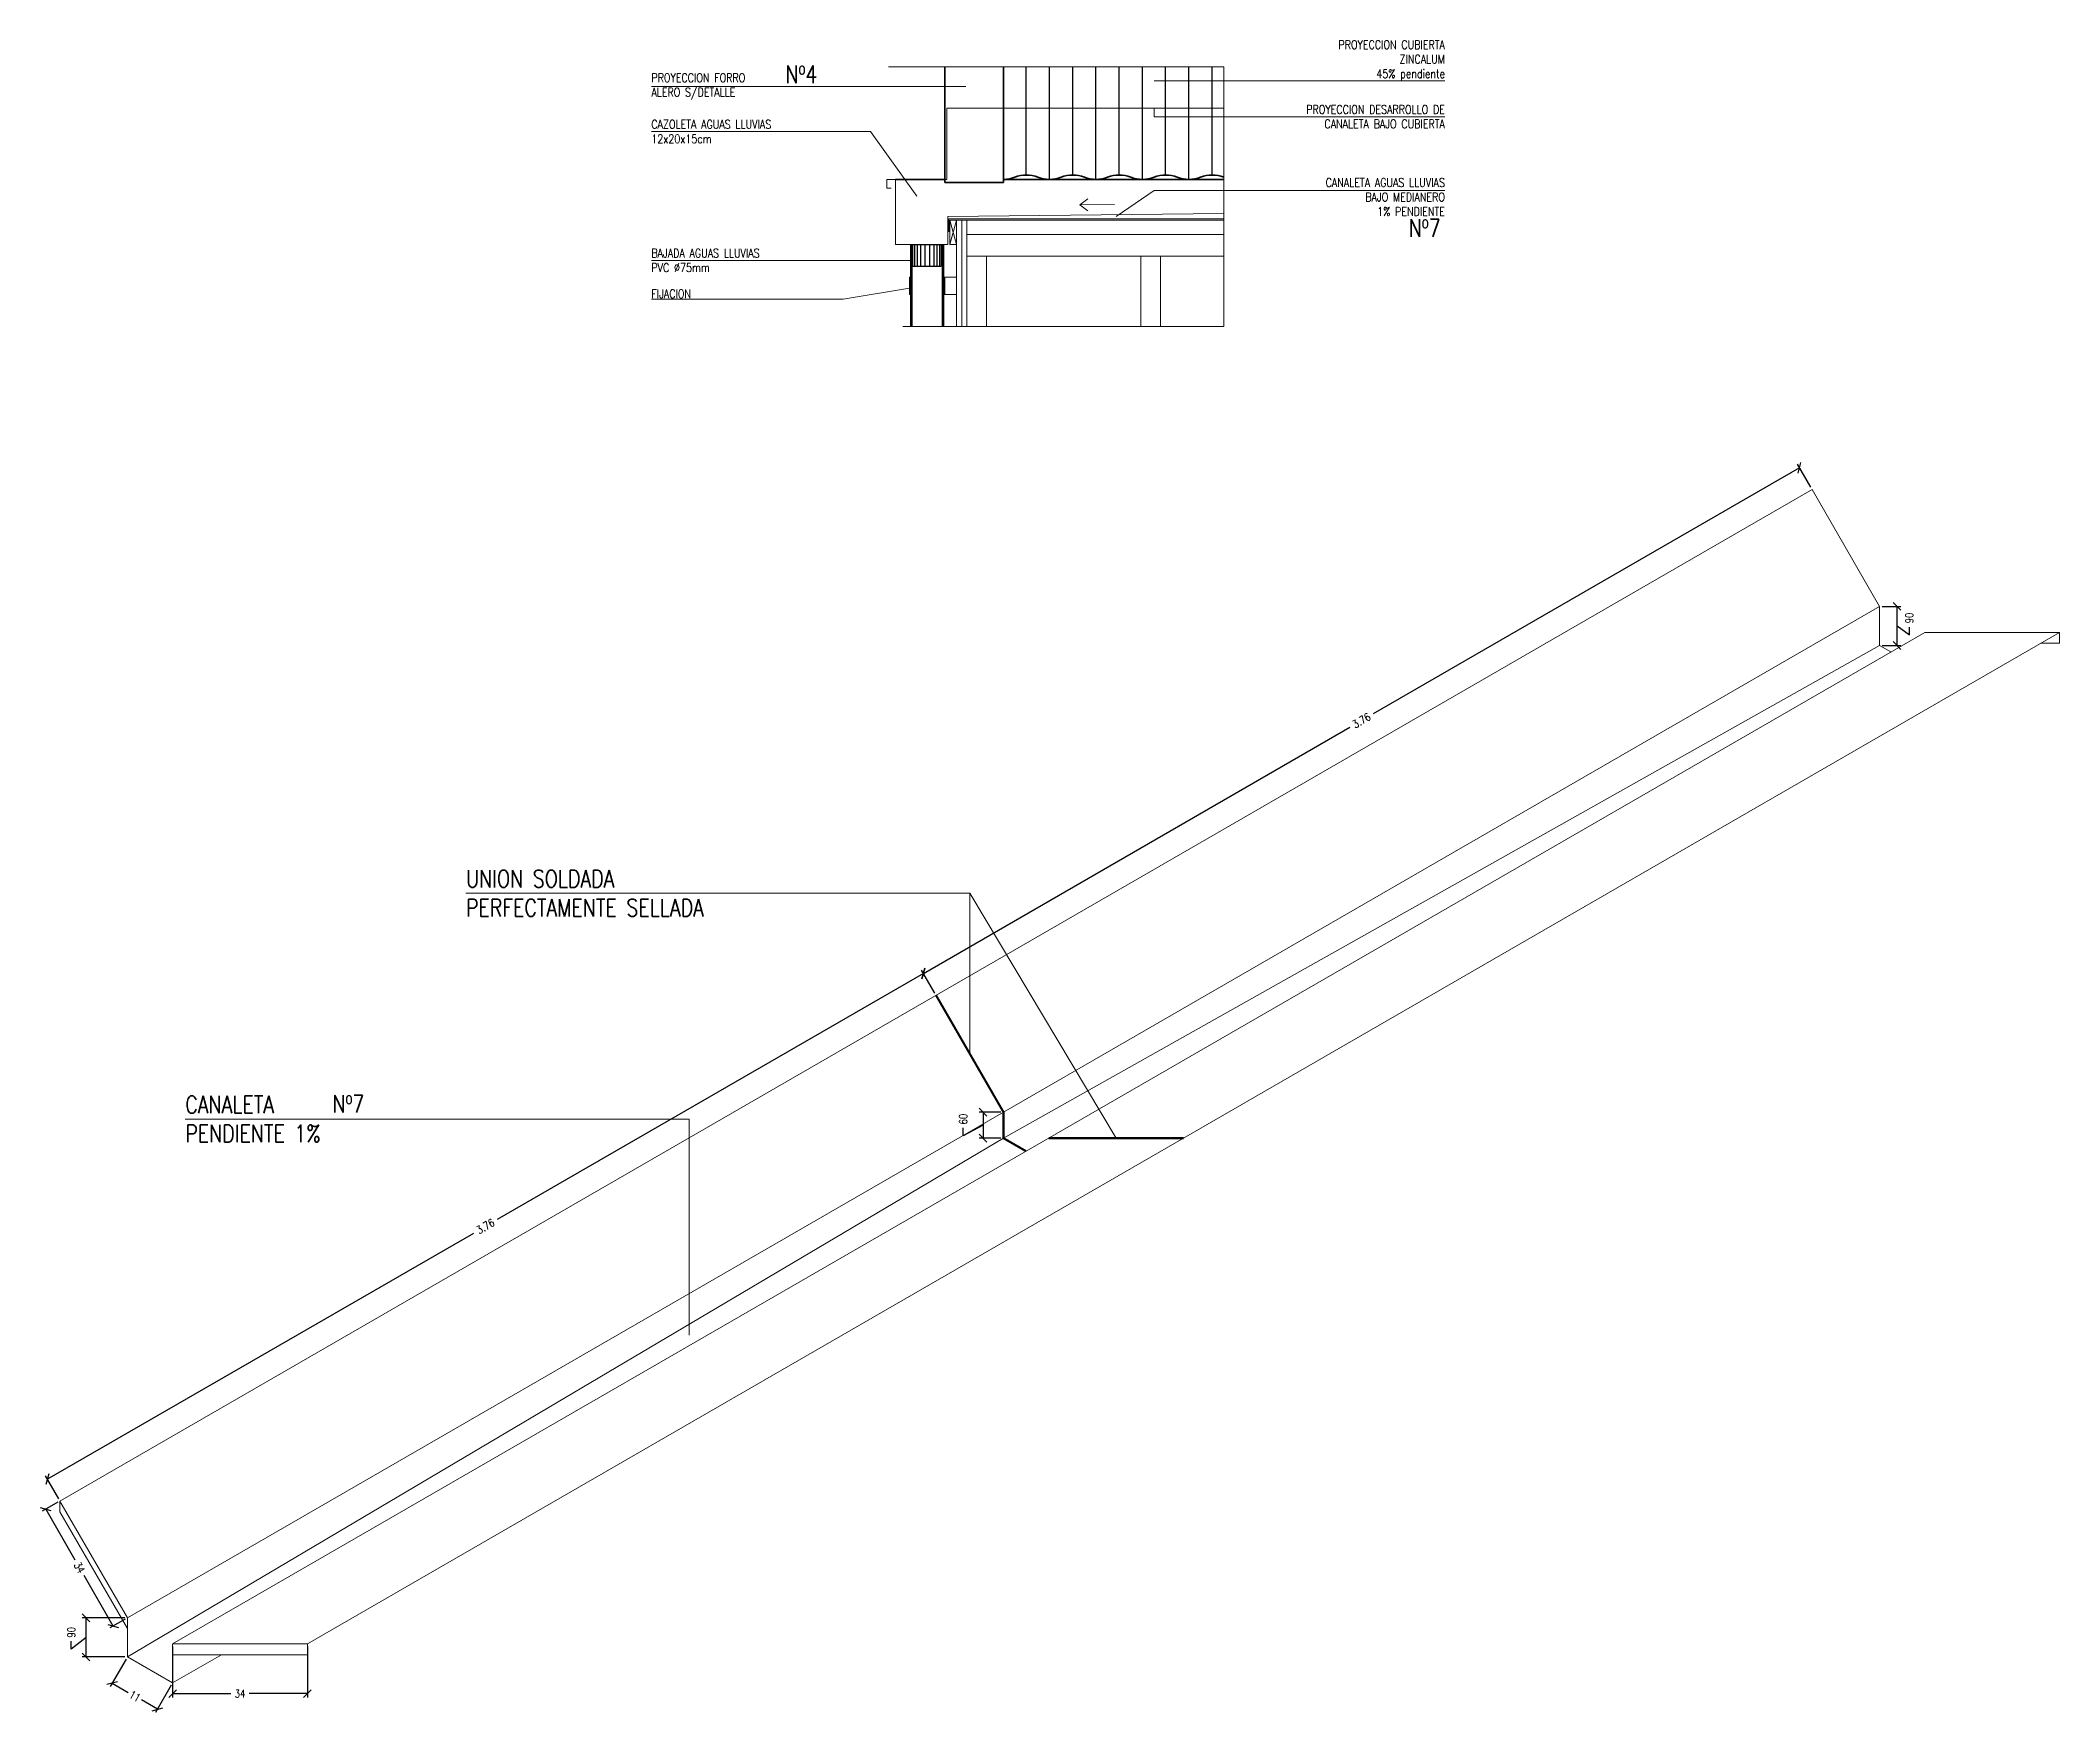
# Model space of a CAD drawing. Header units: metres. Extents: x -2 to 690, y -116 to 73.
# Drawn here: x 504.022 to 508.667, y -8.087 to -4.24 of the extents above; entities that cross this region are included whole.
import ezdxf

# ---------------------------------------------------------------- set-up
doc = ezdxf.new("R2010")
doc.units = ezdxf.units.M
doc.header["$LTSCALE"] = 5
doc.header["$MEASUREMENT"] = 0
doc.linetypes.add('HIDDEN', pattern=[0.375, 0.25, -0.125])
doc.layers.get('0').update_dxf_attribs({"color": 30})
doc.layers.get('DEFPOINTS').update_dxf_attribs({"color": 210})
for name, color, linetype, lineweight in [('A-ANNO-DIMS', 3, 'Continuous', 18), ('A-ANNO-SYMB', 3, 'Continuous', 18), ('A-ANNO-TEXT', 3, 'Continuous', 18), ('A-ELEV-IDEN', 3, 'Continuous', 18), ('A-ELEV-MBE1', 7, 'Continuous', 35), ('A-ELEV-MBE2', 4, 'Continuous', 25)]:
    doc.layers.add(name, color=color, linetype=linetype, lineweight=lineweight)
doc.styles.add('E-ROMANS', font='romans.shx', dxfattribs={"width": 0.8})
doc.dimstyles.new('E-0010_TICK_18', dxfattribs={"dimscale": 0.001, "dimtxt": 18, "dimasz": 18, "dimexe": 9, "dimexo": 6, "dimgap": 9, "dimtad": 0, "dimdec": 0, "dimlfac": 1000, "dimzin": 0, "dimdsep": 46, "dimtxsty": 'E-ROMANS', "dimblk": 'OBLIQUE', "dimcen": 9, "dimclrd": 256, "dimclre": 256, "dimclrt": 256, "dimadec": 0, "dimazin": 0, "dimtfac": 1, "dimtdec": 0, "dimtmove": 1, "dimatfit": 3, "dimldrblk": 'OPEN90', "dimfxl": 1, "dimtfill": 1, "dimtolj": 1, "dimtzin": 0, "dimarcsym": 0})

msp = doc.modelspace()

# ---------------------------------------------------------------- texts
at = {"layer": 'A-ANNO-TEXT', "style": 'E-ROMANS'}
for s, insert, char_height, attachment_point in [('\\A1;PROYECCION CUBIERTA\\PZINCALUM\\P45% pendiente', (507.2527, -4.3337), 0.02, 9), ('PROYECCION FORRO \\PALERO S/DETALLE', (505.4276, -4.3463), 0.02, 4), ('Nº4', (505.7727, -4.2985), 0.04, 2), ('\\A1;PROYECCION DESARROLLO DE\\PCANALETA BAJO CUBIERTA', (507.2527, -4.4159), 0.02, 6), ('\\A1;CAZOLETA AGUAS LLUVIAS\\P12x20x15cm', (505.4276, -4.4501), 0.02, 4), ('\\A1;CANALETA AGUAS LLUVIAS\\PBAJO MEDIANERO\\P1% PENDIENTE', (507.2527, -4.6008), 0.02, 6), ('Nº7', (507.2061, -4.652), 0.04, 2), ('BAJADA AGUAS LLUVIAS\\PPVC %%C75mm', (505.4276, -4.7464), 0.02, 4), ('FIJACION', (505.4276, -4.8335), 0.02, 7), ('UNION SOLDADA\\PPERFECTAMENTE SELLADA', (505.0012, -6.2022), 0.04, 4)]:
    msp.add_mtext(s, dxfattribs=dict(at, insert=insert, char_height=char_height, attachment_point=attachment_point))

# ---------------------------------------------------------------- blocks, each defined once
blk = doc.blocks.new('_Oblique')
at = {"color": 0, "linetype": 'ByBlock', "lineweight": -2}
blk.add_line((-0.5, -0.5), (0.5, 0.5), dxfattribs=at)
blk = doc.blocks.new('*D1005')
at = {"layer": 'A-ANNO-DIMS', "lineweight": -2, "transparency": 16777216}
for p, q in [((506.0533, -6.3867), (505.0726, -6.9529)), ((506.0794, -6.4319), (506.0488, -6.3789)), ((504.0383, -7.5501), (505.019, -6.9839)), ((504.0644, -7.5952), (504.0338, -7.5423))]:
    blk.add_line(p, q, dxfattribs=at)
at = {"layer": 'DEFPOINTS', "color": 0, "transparency": 16777216}
for p in [(506.0533, -6.3867), (506.0824, -6.4371), (504.0674, -7.6004)]:
    blk.add_point(p, dxfattribs=at)
at = {"layer": 'A-ANNO-DIMS', "lineweight": -2, "transparency": 16777216, "xscale": 0.018, "yscale": 0.018, "zscale": 0.018}
for p, rotation in [((506.0533, -6.3867), 29.99999999999981), ((504.0383, -7.5501), 209.9999999999998)]:
    blk.add_blockref('_Oblique', p, dxfattribs=dict(at, rotation=rotation))
at = {"layer": 'A-ANNO-DIMS', "transparency": 16777216, "insert": (505.0458, -6.9684), "char_height": 0.018, "attachment_point": 5, "rotation": 30, "style": 'E-ROMANS', "bg_fill": 3, "box_fill_scale": 1.25, "bg_fill_color": 256, "bg_fill_true_color": 13158600, "bg_fill_transparency": 0}
blk.add_mtext('\\A1;3.76', dxfattribs=at)
blk = doc.blocks.new('_Open90')
at = {"color": 0, "linetype": 'ByBlock', "lineweight": -2}
for p, q in [((0, 0), (-1, 0)), ((-0.5, 0.5), (0, 0)), ((0, 0), (-0.5, -0.5))]:
    blk.add_line(p, q, dxfattribs=at)
blk = doc.blocks.new('*D36')
at = {"layer": 'A-ANNO-DIMS', "lineweight": -2, "transparency": 16777216}
for p, q in [((508.0683, -5.2234), (507.0876, -5.7896)), ((508.0944, -5.2685), (508.0638, -5.2156)), ((506.0533, -6.3867), (507.034, -5.8205)), ((506.0794, -6.4319), (506.0488, -6.3789))]:
    blk.add_line(p, q, dxfattribs=at)
at = {"layer": 'DEFPOINTS', "color": 0, "transparency": 16777216}
for p in [(508.0683, -5.2234), (508.0974, -5.2737), (506.0824, -6.4371)]:
    blk.add_point(p, dxfattribs=at)
at = {"layer": 'A-ANNO-DIMS', "lineweight": -2, "transparency": 16777216, "xscale": 0.018, "yscale": 0.018, "zscale": 0.018}
for p, rotation in [((508.0683, -5.2234), 29.99999999999981), ((506.0533, -6.3867), 209.9999999999998)]:
    blk.add_blockref('_Oblique', p, dxfattribs=dict(at, rotation=rotation))
at = {"layer": 'A-ANNO-DIMS', "transparency": 16777216, "insert": (507.0608, -5.805), "char_height": 0.018, "attachment_point": 5, "rotation": 30, "style": 'E-ROMANS', "bg_fill": 3, "box_fill_scale": 1.25, "bg_fill_color": 256, "bg_fill_true_color": 13158600, "bg_fill_transparency": 0}
blk.add_mtext('\\A1;3.76', dxfattribs=at)
blk = doc.blocks.new('*D1006')
at = {"layer": 'A-ANNO-DIMS', "lineweight": -2, "transparency": 16777216}
for p, q in [((504.2164, -7.869), (504.1183, -7.869)), ((504.1273, -7.959), (504.1273, -7.869)), ((504.1273, -7.914), (504.0935, -7.941)), ((504.0935, -7.941), (504.0935, -7.923)), ((504.2164, -7.959), (504.1183, -7.959))]:
    blk.add_line(p, q, dxfattribs=at)
at = {"layer": 'DEFPOINTS', "color": 0, "transparency": 16777216}
for p in [(504.2224, -7.869), (504.2224, -7.959)]:
    blk.add_point(p, dxfattribs=at)
at = {"layer": 'A-ANNO-DIMS', "lineweight": -2, "transparency": 16777216, "xscale": 0.018, "yscale": 0.018, "zscale": 0.018, "rotation": 270}
blk.add_blockref('_Oblique', (504.1273, -7.959), dxfattribs=at)
at = {"layer": 'A-ANNO-DIMS', "transparency": 16777216, "insert": (504.0935, -7.9024), "char_height": 0.018, "attachment_point": 5, "rotation": 90, "style": 'E-ROMANS', "bg_fill": 3, "box_fill_scale": 1.25, "bg_fill_color": 256, "bg_fill_true_color": 13158600, "bg_fill_transparency": 0}
blk.add_mtext('\\A1;90', dxfattribs=at)
at = {"layer": 'DEFPOINTS', "color": 0, "transparency": 16777216}
blk.add_point((504.1273, -7.869), dxfattribs=at)
at = {"layer": 'A-ANNO-DIMS', "lineweight": -2, "transparency": 16777216, "xscale": 0.018, "yscale": 0.018, "zscale": 0.018, "rotation": 90}
blk.add_blockref('_Oblique', (504.1273, -7.869), dxfattribs=at)
blk = doc.blocks.new('*D1007')
at = {"layer": 'A-ANNO-DIMS', "lineweight": -2, "transparency": 16777216}
for p, q in [((504.2194, -7.9642), (504.1831, -8.0271)), ((504.1876, -8.0194), (504.2244, -8.0406)), ((504.3234, -8.0242), (504.287, -8.0871)), ((504.2915, -8.0794), (504.2548, -8.0581))]:
    blk.add_line(p, q, dxfattribs=at)
at = {"layer": 'DEFPOINTS', "color": 0, "transparency": 16777216}
for p in [(504.2224, -7.959), (504.3264, -8.019), (504.2915, -8.0794)]:
    blk.add_point(p, dxfattribs=at)
at = {"layer": 'A-ANNO-DIMS', "lineweight": -2, "transparency": 16777216, "xscale": 0.018, "yscale": 0.018, "zscale": 0.018}
for p, rotation in [((504.1876, -8.0194), 149.9999999999996), ((504.2915, -8.0794), 329.9999999999996)]:
    blk.add_blockref('_Oblique', p, dxfattribs=dict(at, rotation=rotation))
at = {"layer": 'A-ANNO-DIMS', "transparency": 16777216, "insert": (504.2396, -8.0494), "char_height": 0.018, "attachment_point": 5, "rotation": 330, "style": 'E-ROMANS', "bg_fill": 3, "box_fill_scale": 1.25, "bg_fill_color": 256, "bg_fill_true_color": 13158600, "bg_fill_transparency": 0}
blk.add_mtext('\\A1;11', dxfattribs=at)
blk = doc.blocks.new('*D1008')
at = {"layer": 'A-ANNO-DIMS', "lineweight": -2, "transparency": 16777216}
for p, q in [((504.0622, -7.6034), (504.0268, -7.6238)), ((504.0346, -7.6193), (504.1017, -7.7354)), ((504.1897, -7.8879), (504.1227, -7.7718)), ((504.2172, -7.872), (504.1819, -7.8924))]:
    blk.add_line(p, q, dxfattribs=at)
at = {"layer": 'DEFPOINTS', "color": 0, "transparency": 16777216}
for p in [(504.0674, -7.6004), (504.0346, -7.6193), (504.2224, -7.869)]:
    blk.add_point(p, dxfattribs=at)
at = {"layer": 'A-ANNO-DIMS', "lineweight": -2, "transparency": 16777216, "xscale": 0.018, "yscale": 0.018, "zscale": 0.018}
for p, rotation in [((504.0346, -7.6193), 119.9999999999996), ((504.1897, -7.8879), 299.9999999999995)]:
    blk.add_blockref('_Oblique', p, dxfattribs=dict(at, rotation=rotation))
at = {"layer": 'A-ANNO-DIMS', "transparency": 16777216, "insert": (504.1122, -7.7536), "char_height": 0.018, "attachment_point": 5, "rotation": 300, "style": 'E-ROMANS', "bg_fill": 3, "box_fill_scale": 1.25, "bg_fill_color": 256, "bg_fill_true_color": 13158600, "bg_fill_transparency": 0}
blk.add_mtext('\\A1;34', dxfattribs=at)
blk = doc.blocks.new('*D1009')
at = {"layer": 'A-ANNO-DIMS', "lineweight": -2, "transparency": 16777216}
for p, q in [((504.3264, -7.935), (504.3264, -8.0524)), ((504.6365, -7.935), (504.6365, -8.0524)), ((504.3264, -8.0434), (504.4605, -8.0434)), ((504.6365, -8.0434), (504.5025, -8.0434))]:
    blk.add_line(p, q, dxfattribs=at)
at = {"layer": 'DEFPOINTS', "color": 0, "transparency": 16777216}
for p in [(504.3264, -7.929), (504.6365, -7.929), (504.6365, -8.0434)]:
    blk.add_point(p, dxfattribs=at)
at = {"layer": 'A-ANNO-DIMS', "lineweight": -2, "transparency": 16777216, "xscale": 0.018, "yscale": 0.018, "zscale": 0.018, "rotation": 180}
blk.add_blockref('_Oblique', (504.3264, -8.0434), dxfattribs=at)
at = {"layer": 'A-ANNO-DIMS', "lineweight": -2, "transparency": 16777216, "xscale": 0.018, "yscale": 0.018, "zscale": 0.018}
blk.add_blockref('_Oblique', (504.6365, -8.0434), dxfattribs=at)
at = {"layer": 'A-ANNO-DIMS', "transparency": 16777216, "insert": (504.4815, -8.0434), "char_height": 0.018, "attachment_point": 5, "style": 'E-ROMANS', "bg_fill": 3, "box_fill_scale": 1.25, "bg_fill_color": 256, "bg_fill_true_color": 13158600, "bg_fill_transparency": 0}
blk.add_mtext('\\A1;34', dxfattribs=at)
blk = doc.blocks.new('*D1010')
at = {"layer": 'A-ANNO-DIMS', "lineweight": -2, "transparency": 16777216}
for p, q in [((506.2314, -6.7057), (506.1814, -6.7057)), ((506.1904, -6.7057), (506.1904, -6.7657)), ((506.1904, -6.7357), (506.1448, -6.7601)), ((506.1448, -6.7601), (506.1448, -6.7421)), ((506.2314, -6.7657), (506.1814, -6.7657))]:
    blk.add_line(p, q, dxfattribs=at)
at = {"layer": 'DEFPOINTS', "color": 0, "transparency": 16777216}
for p in [(506.2374, -6.7057), (506.1904, -6.7657), (506.2374, -6.7657)]:
    blk.add_point(p, dxfattribs=at)
at = {"layer": 'A-ANNO-DIMS', "transparency": 16777216, "insert": (506.1448, -6.7218), "char_height": 0.018, "attachment_point": 5, "rotation": 90, "style": 'E-ROMANS', "bg_fill": 3, "box_fill_scale": 1.25, "bg_fill_color": 256, "bg_fill_true_color": 13158600, "bg_fill_transparency": 0}
blk.add_mtext('\\A1;60', dxfattribs=at)
at = {"layer": 'A-ANNO-DIMS', "lineweight": -2, "transparency": 16777216, "xscale": 0.018, "yscale": 0.018, "zscale": 0.018}
for p, rotation in [((506.1904, -6.7057), 90), ((506.1904, -6.7657), 270)]:
    blk.add_blockref('_Oblique', p, dxfattribs=dict(at, rotation=rotation))
blk = doc.blocks.new('*D37')
at = {"layer": 'A-ANNO-DIMS', "lineweight": -2, "transparency": 16777216}
for p, q in [((508.2584, -5.5423), (508.3017, -5.5423)), ((508.2927, -5.6323), (508.2927, -5.5423)), ((508.2927, -5.5873), (508.321, -5.6079)), ((508.321, -5.6079), (508.321, -5.5899)), ((508.2584, -5.6323), (508.3017, -5.6323))]:
    blk.add_line(p, q, dxfattribs=at)
at = {"layer": 'DEFPOINTS', "color": 0, "transparency": 16777216}
for p in [(508.2524, -5.5423), (508.2524, -5.6323)]:
    blk.add_point(p, dxfattribs=at)
at = {"layer": 'A-ANNO-DIMS', "lineweight": -2, "transparency": 16777216, "xscale": 0.018, "yscale": 0.018, "zscale": 0.018, "rotation": 270}
blk.add_blockref('_Oblique', (508.2927, -5.6323), dxfattribs=at)
at = {"layer": 'A-ANNO-DIMS', "transparency": 16777216, "insert": (508.321, -5.5692), "char_height": 0.018, "attachment_point": 5, "rotation": 90, "style": 'E-ROMANS', "bg_fill": 3, "box_fill_scale": 1.25, "bg_fill_color": 256, "bg_fill_true_color": 13158600, "bg_fill_transparency": 0}
blk.add_mtext('\\A1;90', dxfattribs=at)
at = {"layer": 'DEFPOINTS', "color": 0, "transparency": 16777216}
blk.add_point((508.2927, -5.5423), dxfattribs=at)
at = {"layer": 'A-ANNO-DIMS', "lineweight": -2, "transparency": 16777216, "xscale": 0.018, "yscale": 0.018, "zscale": 0.018, "rotation": 90}
blk.add_blockref('_Oblique', (508.2927, -5.5423), dxfattribs=at)

# ---------------------------------------------------------------- linework, layer by layer
at = {"layer": 'A-ANNO-DIMS'}
for points in [[(506.1293, -4.785), (506.0993, -4.785)], [(506.1293, -4.825), (506.0993, -4.825)]]:
    msp.add_lwpolyline(points, dxfattribs=at)
at = {"layer": 'A-ANNO-SYMB'}
for p, q in [((506.1093, -4.6455), (506.744, -4.6384)), ((506.1533, -4.6537), (506.744, -4.6537)), ((506.1533, -4.6867), (506.744, -4.6867)), ((506.1533, -4.7367), (506.744, -4.7367)), ((508.2524, -5.5423), (508.0974, -5.2737)), ((504.2224, -7.869), (504.0674, -7.6004)), ((504.2224, -7.894), (504.0674, -7.6254)), ((504.439, -7.954), (504.3264, -8.019))]:
    msp.add_line(p, q, dxfattribs=at)
for points in [[(506.0293, -4.7101), (505.9893, -4.7101), (505.9893, -4.5601), (505.9693, -4.5601), (505.9693, -4.5801), (505.9793, -4.5801)], [(506.1093, -4.6455), (506.1093, -4.7101), (506.0943, -4.7101)], [(506.1293, -4.6537), (506.1143, -4.7101)], [(506.1293, -4.7101), (506.1143, -4.6537)], [(506.1413, -4.6537), (506.1293, -4.6537), (506.1293, -4.8986)], [(506.1533, -4.6537), (506.1413, -4.6537), (506.1413, -4.8986)], [(506.1533, -4.8986), (506.1533, -4.6537)], [(506.0293, -4.7101), (506.0293, -4.7601)], [(506.0943, -4.7101), (506.0943, -4.7601)], [(506.1983, -4.8986), (506.1983, -4.7367)], [(506.5533, -4.8986), (506.5533, -4.7367)], [(506.5983, -4.8986), (506.5983, -4.7367)], [(504.0674, -7.6004), (508.0974, -5.2737)], [(504.2224, -7.869), (508.2524, -5.5423)], [(508.2524, -5.5423), (508.2524, -5.6323)], [(504.3264, -7.929), (508.3564, -5.6023)], [(504.6365, -7.929), (508.6665, -5.6023)], [(508.3564, -5.6023), (508.6665, -5.6023)], [(508.6665, -5.6023), (508.6665, -5.6273)], [(506.2374, -6.7657), (508.2524, -5.6323)], [(508.2784, -5.6473), (508.2524, -5.6323)], [(508.6232, -5.6273), (508.6665, -5.6273)], [(504.2224, -7.959), (506.2374, -6.7657)], [(504.0674, -7.6004), (504.0674, -7.6254)], [(504.2224, -7.869), (504.2224, -7.959)], [(504.3264, -7.929), (504.6365, -7.929)], [(504.3264, -7.929), (504.3264, -8.019)], [(504.6365, -7.929), (504.6365, -7.954)], [(504.3264, -8.019), (504.2224, -7.959)], [(504.3264, -7.954), (504.6365, -7.954)]]:
    msp.add_lwpolyline(points, dxfattribs=at)
for points in [[(506.1293, -4.6537), (506.1143, -4.6537), (506.1143, -4.7101), (506.1293, -4.7101)], [(506.0213, -4.785), (506.0243, -4.785), (506.0243, -4.825), (506.0213, -4.825)], [(506.0993, -4.785), (506.1023, -4.785), (506.1023, -4.825), (506.0993, -4.825)]]:
    msp.add_lwpolyline(points, close=True, dxfattribs=at)
at = {"layer": 'A-ANNO-SYMB', "linetype": 'HIDDEN', "ltscale": 10, "const_width": 0.005}
for points in [[(506.0824, -6.4371), (506.2374, -6.7057)], [(506.2374, -6.7057), (506.2374, -6.7657)], [(506.2894, -6.7957), (506.2374, -6.7657)], [(506.3414, -6.7657), (506.6515, -6.7657)]]:
    msp.add_lwpolyline(points, dxfattribs=at)
at = {"layer": 'A-ANNO-TEXT'}
for points in [[(505.4276, -4.3463), (506.1511, -4.3463)], [(507.2527, -4.3337), (506.9348, -4.3337), (506.5837, -4.3337)], [(506.5837, -4.4159), (506.5837, -4.3961)], [(505.4276, -4.4501), (505.9319, -4.4501)], [(506.038, -4.5991), (505.9319, -4.4501)], [(507.2527, -4.4159), (506.9348, -4.4159), (506.5837, -4.4159)], [(506.5837, -4.5855), (506.4967, -4.6455)], [(507.2527, -4.5855), (506.9348, -4.5855), (506.5837, -4.5855)], [(505.4276, -4.7464), (505.7455, -4.7464), (506.0243, -4.7464)], [(505.8689, -4.8355), (506.0213, -4.81)], [(505.4276, -4.8355), (505.7455, -4.8355), (505.8689, -4.8355)]]:
    msp.add_lwpolyline(points, dxfattribs=at)
at = {"layer": 'A-ELEV-IDEN', "ltscale": 10}
for p, q in [((506.1116, -4.6505), (506.744, -4.6505)), ((506.1116, -4.6505), (506.1116, -4.6805)), ((506.744, -4.8986), (506.0059, -4.8986))]:
    msp.add_line(p, q, dxfattribs=at)
for points in [[(505.9726, -4.3009), (506.744, -4.3009)], [(506.744, -4.8986), (506.744, -4.3009)], [(506.1029, -4.5601), (506.1072, -4.5601), (506.1072, -4.3961), (506.744, -4.3961)], [(506.4129, -4.6186), (506.4315, -4.6047)], [(506.4929, -4.6176), (506.4129, -4.6186)], [(506.4129, -4.6186), (506.4318, -4.6321)]]:
    msp.add_lwpolyline(points, dxfattribs=at)
at = {"layer": 'A-ELEV-MBE1'}
msp.add_line((506.744, -4.5601), (506.2376, -4.5601), dxfattribs=at)
for points in [[(506.1029, -4.567), (506.1029, -4.3009)], [(506.2376, -4.567), (506.2376, -4.3009)], [(505.9893, -4.5601), (506.1029, -4.5601)], [(506.2376, -4.567), (506.2029, -4.567), (506.1029, -4.567)], [(506.744, -4.5601), (506.2376, -4.5601)], [(506.0243, -4.7101), (506.0243, -4.8986)], [(506.0263, -4.7101), (506.0263, -4.8986)], [(506.0973, -4.7101), (506.0973, -4.8986)], [(506.0993, -4.7101), (506.0993, -4.8986)]]:
    msp.add_lwpolyline(points, dxfattribs=at)
for centre, start, end in [((506.2899, -4.6232), 68.5813, 111.4187), ((506.3967, -4.6232), 68.5813, 111.4187), ((506.5036, -4.6232), 68.5813, 111.4187), ((506.6104, -4.6232), 68.5813, 111.4187), ((506.7173, -4.6232), 68.5813, 111.4187), ((506.2365, -4.487), 270.8595, 291.4187), ((506.3433, -4.487), 248.5813, 291.4187), ((506.4502, -4.487), 248.5813, 291.4187), ((506.557, -4.487), 248.5813, 291.4187), ((506.6639, -4.487), 248.5813, 291.4187)]:
    msp.add_arc(centre, 0.0731, start, end, dxfattribs=at)
at = {"layer": 'A-ELEV-MBE2'}
for p, q in [((506.2899, -4.55), (506.2899, -4.3009)), ((506.3433, -4.5601), (506.3433, -4.3009)), ((506.3967, -4.55), (506.3967, -4.3009)), ((506.4502, -4.5601), (506.4502, -4.3009)), ((506.5036, -4.55), (506.5036, -4.3009)), ((506.557, -4.5601), (506.557, -4.3009)), ((506.6104, -4.55), (506.6104, -4.3009)), ((506.6639, -4.5601), (506.6639, -4.3009)), ((506.7173, -4.55), (506.7173, -4.3009))]:
    msp.add_line(p, q, dxfattribs=at)
for points in [[(506.0293, -4.7101), (506.0943, -4.7101)], [(506.0331, -4.7101), (506.0331, -4.7601)], [(506.0391, -4.7101), (506.0391, -4.7601)], [(506.0462, -4.7101), (506.0462, -4.7601)], [(506.0565, -4.7101), (506.0565, -4.7601)], [(506.067, -4.7101), (506.067, -4.7601)], [(506.0773, -4.7101), (506.0773, -4.7601)], [(506.0844, -4.7101), (506.0844, -4.7601)], [(506.0904, -4.7101), (506.0904, -4.7601)], [(506.0293, -4.7601), (506.0943, -4.7601)]]:
    msp.add_lwpolyline(points, dxfattribs=at)

msp.set_redraw_order([(e.dxf.handle, doc.entitydb.next_handle()) for e in msp.query("TEXT MTEXT ATTDEF DIMENSION ARC_DIMENSION")])  # texts and dimensions are drawn at this point

# ---------------------------------------------------------------- next in the draw order: dimensions: what is measured, and where the dimension line sits
at = {"layer": 'A-ANNO-DIMS'}
for base, p1, p2, picture, middle in [((508.2927, -5.5423), (508.2524, -5.6323), (508.2524, -5.5423), '*D37', (508.321, -5.5809)), ((506.1904, -6.7657), (506.2374, -6.7057), (506.2374, -6.7657), '*D1010', (506.1448, -6.7331)), ((504.1273, -7.869), (504.2224, -7.959), (504.2224, -7.869), '*D1006', (504.0935, -7.914))]:
    dim = msp.add_linear_dim(base=base, p1=p1, p2=p2, angle=90, dimstyle='E-0010_TICK_18', dxfattribs=at)
    dim.commit()
    dim.dimension.update_dxf_attribs({"geometry": picture, "text_midpoint": middle, "dimtype": 160})
dim = msp.add_aligned_dim(p1=(504.0674, -7.6004), p2=(506.0824, -6.4371), distance=0.0581, text='3.76', dimstyle='E-0010_TICK_18', dxfattribs=at)
dim.commit()
dim.dimension.update_dxf_attribs({"geometry": '*D1005', "text_midpoint": (505.0458, -6.9684)})

# ---------------------------------------------------------------- next in the draw order: linework, layer by layer
at = {"layer": 'A-ANNO-TEXT'}
for points in [[(504.3556, -6.7217), (504.9915, -6.7217), (505.5144, -6.7217)], [(505.5144, -7.2189), (505.5144, -6.7217)]]:
    msp.add_lwpolyline(points, dxfattribs=at)

# ---------------------------------------------------------------- next in the draw order: texts
at = {"layer": 'A-ANNO-TEXT', "char_height": 0.04, "style": 'E-ROMANS'}
for s, insert, attachment_point in [('CANALETA \\PPENDIENTE 1%', (504.3556, -6.7217), 4), ('Nº7', (504.7307, -6.6669), 2)]:
    msp.add_mtext(s, dxfattribs=dict(at, insert=insert, attachment_point=attachment_point))

# ---------------------------------------------------------------- next in the draw order: dimensions: what is measured, and where the dimension line sits
at = {"layer": 'A-ANNO-DIMS'}
for p1, p2, distance, text, picture, middle in [((506.0824, -6.4371), (508.0974, -5.2737), 0.0581, '3.76', '*D36', (507.0608, -5.805)), ((504.2224, -7.869), (504.0674, -7.6004), 0.0378, '34', '*D1008', (504.1122, -7.7536)), ((504.2224, -7.959), (504.3264, -8.019), -0.0696, '11', '*D1007', (504.2396, -8.0494))]:
    dim = msp.add_aligned_dim(p1=p1, p2=p2, distance=distance, text=text, dimstyle='E-0010_TICK_18', dxfattribs=at)
    dim.commit()
    dim.dimension.update_dxf_attribs({"geometry": picture, "text_midpoint": middle})

# ---------------------------------------------------------------- next in the draw order: linework, layer by layer
at = {"layer": 'A-ANNO-TEXT'}
for points in [[(505.0012, -6.2022), (505.637, -6.2022), (506.1599, -6.2022)], [(506.1599, -6.5714), (506.1599, -6.2022)], [(506.1599, -6.2022), (506.4964, -6.7657)]]:
    msp.add_lwpolyline(points, dxfattribs=at)

# ---------------------------------------------------------------- next in the draw order: dimensions: what is measured, and where the dimension line sits
at = {"layer": 'A-ANNO-DIMS'}
dim = msp.add_aligned_dim(p1=(504.3264, -7.929), p2=(504.6365, -7.929), distance=-0.1144, text='34', dimstyle='E-0010_TICK_18', dxfattribs=at)
dim.commit()
dim.dimension.update_dxf_attribs({"geometry": '*D1009', "text_midpoint": (504.4815, -8.0434)})

doc.saveas('drawing.dxf')
